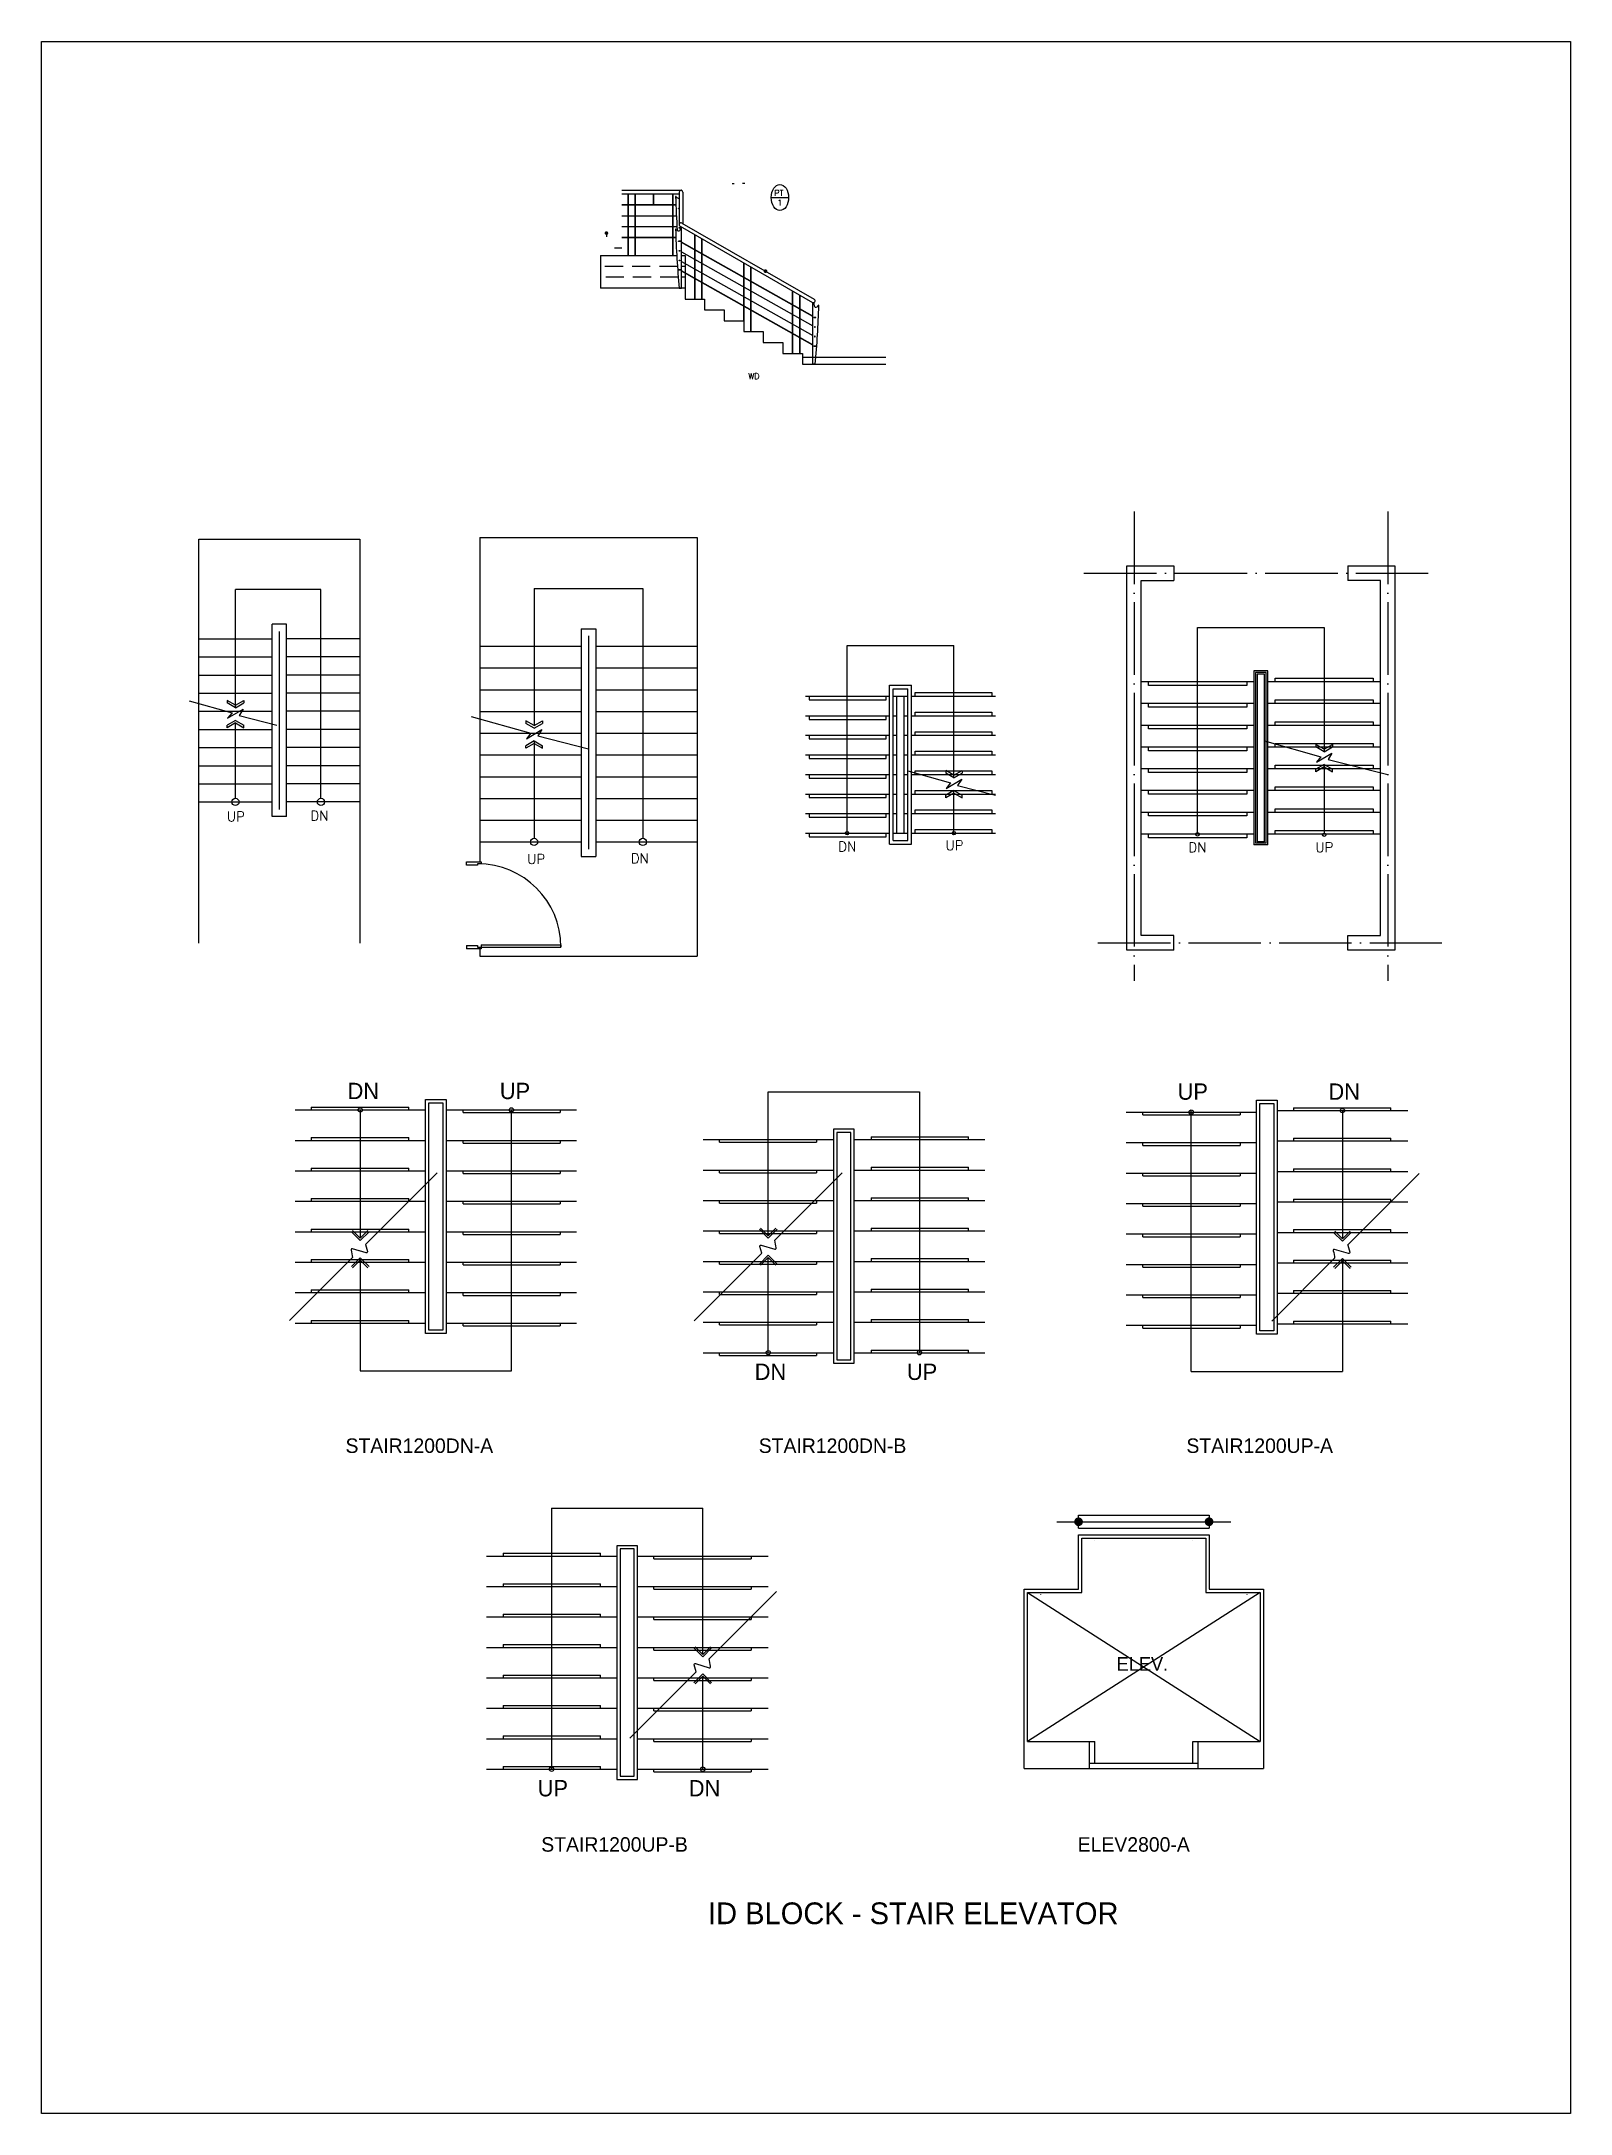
# Model space of a CAD drawing. Extents: x 25317 to 81441, y -31399 to 8952.
# Drawn here: x 25317 to 46411, y -21323 to 7259 of the extents above; entities that cross this region are included whole.
import ezdxf
from ezdxf.enums import TextEntityAlignment as Align

# ---------------------------------------------------------------- set-up
doc = ezdxf.new("R2010")
doc.units = 0
doc.header["$LTSCALE"] = 500
doc.header["$MEASUREMENT"] = 0
doc.linetypes.add('CENTER3', pattern=[2.5, 2, -0.25, 0, -0.25])
doc.linetypes.add('HIDDEN', pattern=[0.375, 0.25, -0.125])
doc.layers.get('0').update_dxf_attribs({"linetype": 'CONTINUOUS'})
for name, color, linetype in [('CORE', 7, 'CONTINUOUS'), ('DIM', 40, 'CONTINUOUS'), ('ELE', 4, 'CONTINUOUS'), ('ELE-1', 7, 'CONTINUOUS'), ('ELE-2', 3, 'CONTINUOUS'), ('ELEV-2', 3, 'CONTINUOUS'), ('FIN', 2, 'CONTINUOUS'), ('STAIR', 6, 'CONTINUOUS'), ('SYM', 30, 'CONTINUOUS'), ('TEXT', 5, 'CONTINUOUS')]:
    doc.layers.add(name, color=color, linetype=linetype)
doc.styles.add('GHS', font='ROMANS', dxfattribs={"bigfont": 'ghs'})
doc.styles.add('HGKG', font='enghead.shx', dxfattribs={"bigfont": 'hgkg.shx'})
doc.styles.add('ROMANS', font='romans', dxfattribs={"height": 135})

msp = doc.modelspace()

# ---------------------------------------------------------------- texts
at = {"layer": 'CORE', "color": 2, "style": 'ROMANS'}
for s, p in [('UP', (27999, -3499)), ('DN', (29151, -3488)), ('UP', (32142, -4087)), ('DN', (33572, -4076)), ('DN', (36433, -3914)), ('UP', (37913, -3897)), ('DN', (41263, -3924)), ('UP', (43015, -3924))]:
    msp.add_text(s, height=135, dxfattribs=at).set_placement(p, align=Align.CENTER)
at = {"layer": 'ELEV-2', "style": 'GHS'}
for s, p in [('PT', (35426, 5129)), ('1', (35468, 4995)), ('WD', (35068, 2601))]:
    msp.add_text(s, height=80, dxfattribs=at).set_placement(p)
at = {"layer": 'TEXT', "color": 5}
for s, height, p in [('DN', 225, (29540, -7330)), ('UP', 225, (31640, -7330)), ('UP', 225, (40990, -7339)), ('DN', 225, (43071, -7339)), ('DN', 225, (35156, -11204)), ('UP', 225, (37256, -11204)), ('ELEV.', 187.5, (40149, -15215)), ('UP', 225, (32163, -16948)), ('DN', 225, (34247, -16948))]:
    msp.add_text(s, height=height, dxfattribs=at).set_placement(p)
at = {"layer": 'TEXT'}
for s, p in [('STAIR1200DN-A', (29512, -12211)), ('STAIR1200DN-B', (35212, -12211)), ('STAIR1200UP-A', (41112, -12211)), ('STAIR1200UP-B', (32212, -17711)), ('ELEV2800-A', (39612, -17711))]:
    msp.add_text(s, height=200, dxfattribs=at).set_placement(p)
at = {"layer": 'TEXT', "insert": (34512, -18411), "char_height": 300, "width": 5600, "attachment_point": 1, "style": 'HGKG'}
msp.add_mtext('ID BLOCK - STAIR ELEVATOR', dxfattribs=at)

# ---------------------------------------------------------------- blocks, each defined once
blk = doc.blocks.new('_DOT')
at = {"color": 0, "linetype": 'ByBlock'}
blk.add_line((-0.5, 0), (-1, 0), dxfattribs=at)
at = {"color": 0, "linetype": 'ByBlock', "const_width": 0.5}
blk.add_lwpolyline([(-0.25, 0, 1), (0.25, 0, 1)], format="xyb", close=True, dxfattribs=at)

# ---------------------------------------------------------------- linework, layer by layer
for p, q in [((31181, -5213), (31181, -5258)), ((31381, -5203), (31381, -5233)), ((32483, -5203), (32483, -5233))]:
    msp.add_line(p, q)
msp.add_lwpolyline([(25317, 7259), (46411, 7259), (46411, -21323), (25317, -21323)], close=True)
at = {"layer": 'CORE', "color": 1, "linetype": 'CENTER3'}
for p, q in [((40389, 773), (40389, -5700)), ((43889, 773), (43889, -5700)), ((39698, -75), (44530, -75)), ((39890, -5175), (44637, -5175))]:
    msp.add_line(p, q, dxfattribs=at)
at = {"layer": 'CORE', "color": 4}
for p, q in [((27486, -5181), (27486, 394)), ((27486, 394), (29711, 394)), ((29711, 394), (29711, -5181)), ((31363, 417), (31363, -4058)), ((31363, 417), (34363, 417)), ((34363, 417), (34363, -5358)), ((40289, -5275), (40289, 25)), ((40289, 25), (40939, 25)), ((40939, 25), (40939, -175)), ((43339, 25), (43339, -175)), ((43339, 25), (43989, 25)), ((43989, 25), (43989, -5275)), ((40489, -5075), (40489, -175)), ((40489, -175), (40939, -175)), ((43789, -175), (43339, -175)), ((43789, -5075), (43789, -175)), ((40939, -5075), (40489, -5075)), ((40939, -5275), (40939, -5075)), ((43339, -5075), (43789, -5075)), ((43339, -5275), (43339, -5075)), ((31363, -5258), (31363, -5358)), ((31363, -5358), (34363, -5358)), ((40939, -5275), (40289, -5275)), ((43989, -5275), (43339, -5275))]:
    msp.add_line(p, q, dxfattribs=at)
at = {"layer": 'CORE', "color": 1}
for p, q in [((29173, -302), (27993, -302)), ((27993, -1931), (27993, -302)), ((29173, -3181), (29173, -302)), ((32113, -287), (32113, -2179)), ((32113, -287), (33613, -287)), ((33613, -287), (33613, -3733)), ((41264, -825), (43014, -825)), ((41264, -3654), (41264, -825)), ((43014, -825), (43014, -2538)), ((36430, -3662), (36430, -1072)), ((36430, -1772), (36430, -1072)), ((36430, -1072), (37905, -1072)), ((37905, -2899), (37905, -1072)), ((40589, -1625), (40589, -1575)), ((41944, -1625), (40589, -1625)), ((41944, -1575), (41944, -1625)), ((42089, -1470), (42089, -3780)), ((42189, -1470), (42089, -1470)), ((42189, -3780), (42189, -1470)), ((42334, -1525), (43689, -1525)), ((42334, -1575), (42334, -1525)), ((43689, -1525), (43689, -1575)), ((27355, -1835), (27946, -2001)), ((27886, -2077), (28099, -1951)), ((28099, -1951), (28044, -2038)), ((35908, -1772), (35908, -1822)), ((35908, -1822), (36968, -1822)), ((36968, -1822), (36968, -1772)), ((37368, -1722), (38428, -1722)), ((37368, -1772), (37368, -1722)), ((37368, -1992), (38428, -1992)), ((37368, -2042), (37368, -1992)), ((38428, -1722), (38428, -1772)), ((38428, -1992), (38428, -2042)), ((40589, -1925), (40589, -1875)), ((41944, -1925), (40589, -1925)), ((41944, -1875), (41944, -1925)), ((42334, -1825), (43689, -1825)), ((42334, -1875), (42334, -1825)), ((43689, -1825), (43689, -1875)), ((27946, -2001), (27886, -2077)), ((27993, -3181), (27993, -2142)), ((28044, -2038), (28565, -2170)), ((31243, -2052), (32066, -2284)), ((32007, -2360), (32220, -2234)), ((32066, -2284), (32007, -2360)), ((32220, -2234), (32164, -2321)), ((35908, -2042), (35908, -2092)), ((35908, -2092), (36968, -2092)), ((36968, -2092), (36968, -2042)), ((37368, -2262), (38428, -2262)), ((37368, -2312), (37368, -2262)), ((38428, -2262), (38428, -2312)), ((40589, -2225), (40589, -2175)), ((41944, -2225), (40589, -2225)), ((41944, -2175), (41944, -2225)), ((42334, -2125), (43689, -2125)), ((42334, -2175), (42334, -2125)), ((43689, -2125), (43689, -2175)), ((32113, -2390), (32113, -3733)), ((32164, -2321), (32863, -2497)), ((35908, -2312), (35908, -2362)), ((35908, -2362), (36968, -2362)), ((36968, -2362), (36968, -2312)), ((37368, -2532), (38428, -2532)), ((37368, -2582), (37368, -2532)), ((38428, -2532), (38428, -2582)), ((40589, -2525), (40589, -2475)), ((41944, -2525), (40589, -2525)), ((41944, -2475), (41944, -2525)), ((42189, -2389), (42967, -2608)), ((42334, -2425), (43689, -2425)), ((42334, -2475), (42334, -2425)), ((42907, -2684), (43120, -2557)), ((43120, -2557), (43065, -2644)), ((43689, -2425), (43689, -2475)), ((35908, -2582), (35908, -2632)), ((35908, -2632), (36968, -2632)), ((35908, -2852), (35908, -2902)), ((36968, -2632), (36968, -2582)), ((36968, -2902), (36968, -2852)), ((37268, -2802), (37858, -2969)), ((37368, -2802), (38428, -2802)), ((37368, -2852), (37368, -2802)), ((38428, -2802), (38428, -2852)), ((40589, -2825), (40589, -2775)), ((41944, -2825), (40589, -2825)), ((41944, -2775), (41944, -2825)), ((42334, -2725), (43689, -2725)), ((42334, -2775), (42334, -2725)), ((42967, -2608), (42907, -2684)), ((43014, -2714), (43014, -3661)), ((43065, -2644), (43889, -2853)), ((43689, -2725), (43689, -2775)), ((35908, -2902), (36968, -2902)), ((35908, -3122), (35908, -3172)), ((36968, -3172), (36968, -3122)), ((37368, -3072), (38428, -3072)), ((37368, -3122), (37368, -3072)), ((37799, -3045), (38012, -2918)), ((37858, -2969), (37799, -3045)), ((37905, -3662), (37905, -3075)), ((38012, -2918), (37956, -3005)), ((37956, -3005), (38478, -3137)), ((38428, -3072), (38428, -3122)), ((40589, -3125), (40589, -3075)), ((41944, -3125), (40589, -3125)), ((41944, -3075), (41944, -3125)), ((42334, -3025), (43689, -3025)), ((42334, -3075), (42334, -3025)), ((43689, -3025), (43689, -3075)), ((35908, -3172), (36968, -3172)), ((35908, -3392), (35908, -3442)), ((36968, -3442), (36968, -3392)), ((37368, -3342), (38428, -3342)), ((37368, -3392), (37368, -3342)), ((38428, -3342), (38428, -3392)), ((40589, -3425), (40589, -3375)), ((41944, -3425), (40589, -3425)), ((41944, -3375), (41944, -3425)), ((42334, -3325), (43689, -3325)), ((42334, -3375), (42334, -3325)), ((43689, -3325), (43689, -3375)), ((35908, -3442), (36968, -3442)), ((35908, -3662), (35908, -3712)), ((35908, -3712), (36968, -3712)), ((36968, -3712), (36968, -3662)), ((37368, -3612), (38428, -3612)), ((37368, -3662), (37368, -3612)), ((38428, -3612), (38428, -3662)), ((40589, -3725), (40589, -3675)), ((41944, -3675), (41944, -3725)), ((42334, -3625), (43689, -3625)), ((42334, -3675), (42334, -3625)), ((43689, -3625), (43689, -3675)), ((41944, -3725), (40589, -3725)), ((42189, -3780), (42089, -3780))]:
    msp.add_line(p, q, dxfattribs=at)
at = {"layer": 'CORE'}
for p, q in [((28499, -3434), (28499, -781)), ((28699, -781), (28499, -781)), ((28699, -3434), (28699, -781)), ((32763, -842), (32763, -3983)), ((32763, -842), (32963, -842)), ((32963, -842), (32963, -3983)), ((27486, -981), (28499, -981)), ((28599, -3334), (28599, -881)), ((29711, -981), (28699, -981)), ((31363, -1083), (32763, -1083)), ((32863, -942), (32863, -3883)), ((32963, -1083), (34363, -1083)), ((27486, -1231), (28499, -1231)), ((29711, -1231), (28699, -1231)), ((31363, -1383), (32763, -1383)), ((32963, -1383), (34363, -1383)), ((42044, -1425), (42044, -3825)), ((42234, -1425), (42044, -1425)), ((42234, -3825), (42234, -1425)), ((27486, -1481), (28499, -1481)), ((29711, -1481), (28699, -1481)), ((31363, -1683), (32763, -1683)), ((32963, -1683), (34363, -1683)), ((37018, -3812), (37018, -1622)), ((37018, -1622), (37318, -1622)), ((37068, -3762), (37068, -1672)), ((37068, -1672), (37268, -1672)), ((37268, -3762), (37268, -1672)), ((37318, -3812), (37318, -1622)), ((42044, -1575), (40489, -1575)), ((42066, -1447), (42066, -3802)), ((42211, -1447), (42066, -1447)), ((42211, -3802), (42211, -1447)), ((43789, -1575), (42234, -1575)), ((27486, -1731), (28499, -1731)), ((27486, -1981), (28499, -1981)), ((27879, -1831), (27879, -1865)), ((27993, -1897), (27879, -1831)), ((27993, -1931), (27879, -1865)), ((27993, -1897), (28107, -1831)), ((27993, -1931), (28107, -1865)), ((28107, -1831), (28107, -1865)), ((29711, -1731), (28699, -1731)), ((29711, -1981), (28699, -1981)), ((31363, -1983), (32763, -1983)), ((32963, -1983), (34363, -1983)), ((35858, -1772), (37018, -1772)), ((37068, -1772), (37268, -1772)), ((37118, -3662), (37118, -1772)), ((37218, -3662), (37218, -1772)), ((37318, -1772), (38478, -1772)), ((42044, -1875), (40489, -1875)), ((43789, -1875), (42234, -1875)), ((27486, -2231), (28499, -2231)), ((27993, -2107), (27879, -2173)), ((27993, -2142), (27879, -2208)), ((27879, -2208), (27879, -2173)), ((27993, -2107), (28107, -2173)), ((27993, -2142), (28107, -2208)), ((28107, -2208), (28107, -2173)), ((29711, -2231), (28699, -2231)), ((31363, -2283), (32763, -2283)), ((32113, -2179), (31999, -2113)), ((31999, -2113), (31999, -2148)), ((32113, -2214), (31999, -2148)), ((32113, -2179), (32227, -2113)), ((32113, -2214), (32227, -2148)), ((32227, -2113), (32227, -2148)), ((32963, -2283), (34363, -2283)), ((35858, -2042), (37018, -2042)), ((37068, -2042), (37118, -2042)), ((37218, -2042), (37268, -2042)), ((37318, -2042), (38478, -2042)), ((42044, -2175), (40489, -2175)), ((43789, -2175), (42234, -2175)), ((27486, -2481), (28499, -2481)), ((29711, -2481), (28699, -2481)), ((32113, -2390), (31999, -2456)), ((32113, -2425), (31999, -2491)), ((31999, -2491), (31999, -2456)), ((32113, -2390), (32227, -2456)), ((32113, -2425), (32227, -2491)), ((32227, -2491), (32227, -2456)), ((35858, -2312), (37018, -2312)), ((37068, -2312), (37118, -2312)), ((37218, -2312), (37268, -2312)), ((37318, -2312), (38478, -2312)), ((42044, -2475), (40489, -2475)), ((43789, -2475), (42234, -2475)), ((43014, -2503), (42899, -2437)), ((42899, -2437), (42899, -2472)), ((43014, -2538), (42899, -2472)), ((43014, -2503), (43128, -2437)), ((43014, -2538), (43128, -2472)), ((43128, -2437), (43128, -2472)), ((27486, -2731), (28499, -2731)), ((29711, -2731), (28699, -2731)), ((31363, -2583), (32763, -2583)), ((32963, -2583), (34363, -2583)), ((35858, -2582), (37018, -2582)), ((35858, -2852), (37018, -2852)), ((37068, -2582), (37118, -2582)), ((37068, -2852), (37118, -2852)), ((37218, -2582), (37268, -2582)), ((37218, -2852), (37268, -2852)), ((37318, -2582), (38478, -2582)), ((37318, -2852), (38478, -2852)), ((37905, -2864), (37791, -2798)), ((37791, -2798), (37791, -2833)), ((37905, -2899), (37791, -2833)), ((37905, -2864), (38019, -2798)), ((37905, -2899), (38019, -2833)), ((38019, -2798), (38019, -2833)), ((42044, -2775), (40489, -2775)), ((43789, -2775), (42234, -2775)), ((43014, -2714), (42899, -2780)), ((43014, -2748), (42899, -2814)), ((42899, -2814), (42899, -2780)), ((43014, -2714), (43128, -2780)), ((43014, -2748), (43128, -2814)), ((43128, -2814), (43128, -2780)), ((27486, -2981), (28499, -2981)), ((29711, -2981), (28699, -2981)), ((31363, -2883), (32763, -2883)), ((32963, -2883), (34363, -2883)), ((35858, -3122), (37018, -3122)), ((37068, -3122), (37118, -3122)), ((37218, -3122), (37268, -3122)), ((37318, -3122), (38478, -3122)), ((37905, -3075), (37791, -3140)), ((37905, -3109), (37791, -3175)), ((37791, -3175), (37791, -3140)), ((37905, -3075), (38019, -3140)), ((37905, -3109), (38019, -3175)), ((38019, -3175), (38019, -3140)), ((42044, -3075), (40489, -3075)), ((43789, -3075), (42234, -3075)), ((27486, -3231), (28499, -3231)), ((29711, -3231), (28699, -3231)), ((31363, -3183), (32763, -3183)), ((32963, -3183), (34363, -3183)), ((35858, -3392), (37018, -3392)), ((37068, -3392), (37118, -3392)), ((37218, -3392), (37268, -3392)), ((37318, -3392), (38478, -3392)), ((42044, -3375), (40489, -3375)), ((43789, -3375), (42234, -3375)), ((28699, -3434), (28499, -3434)), ((31363, -3483), (32763, -3483)), ((32963, -3483), (34363, -3483)), ((35858, -3662), (37018, -3662)), ((37068, -3662), (37268, -3662)), ((37318, -3662), (38478, -3662)), ((42044, -3675), (40489, -3675)), ((43789, -3675), (42234, -3675)), ((31363, -3783), (32763, -3783)), ((32763, -3983), (32963, -3983)), ((32963, -3783), (34363, -3783)), ((37018, -3812), (37318, -3812)), ((37068, -3762), (37268, -3762)), ((42234, -3825), (42044, -3825)), ((42211, -3802), (42066, -3802)), ((31181, -4058), (31381, -4058)), ((31181, -4103), (31181, -4058)), ((31333, -4103), (31181, -4103)), ((31381, -4083), (31333, -4083)), ((31333, -4083), (31333, -4103)), ((31381, -4058), (31381, -4083)), ((31181, -5213), (31333, -5213)), ((31381, -5258), (31181, -5258)), ((31333, -5213), (31333, -5233)), ((31333, -5233), (31381, -5233)), ((31381, -5203), (32483, -5203)), ((31381, -5233), (32483, -5233)), ((31381, -5233), (31381, -5258))]:
    msp.add_line(p, q, dxfattribs=at)
for centre, radius in [((27993, -3231), 50), ((29173, -3231), 50), ((36430, -3662), 24.4), ((37905, -3662), 23.2), ((41264, -3679), 24.4), ((43014, -3684), 23.2), ((32113, -3783), 50), ((33613, -3783), 50)]:
    msp.add_circle(centre, radius, dxfattribs=at)
at = {"layer": 'CORE', "color": 1}
msp.add_arc((31333, -5233), 1150, 0, 90, dxfattribs=at)
at = {"layer": 'DIM', "linetype": 'Continuous', "const_width": 25}
msp.add_lwpolyline([(35293, 4090, 1), (35318, 4090, 1)], format="xyb", close=True, dxfattribs=at)
at = {"layer": 'ELE'}
for p, q in [((33322, 5206), (34140, 5206)), ((33322, 5156), (34115, 5156)), ((33404, 5156), (33404, 4306)), ((33409, 5156), (33409, 4306)), ((33501, 5156), (33501, 4306)), ((33506, 5156), (33506, 4306)), ((33758, 5009), (33758, 5156)), ((33763, 5009), (33763, 5156)), ((34024, 5156), (34024, 4306)), ((34029, 5156), (34029, 4306)), ((34115, 5181), (34115, 4731)), ((34165, 5181), (34165, 4746)), ((33322, 5009), (33404, 5009)), ((33322, 5004), (33404, 5004)), ((33409, 5009), (33501, 5009)), ((33409, 5004), (33501, 5004)), ((33506, 5009), (34024, 5009)), ((33506, 5004), (34024, 5004)), ((34029, 5009), (34069, 5009)), ((34029, 5004), (34069, 5004)), ((34115, 4956), (34105, 4956)), ((34105, 4951), (34105, 4956)), ((34115, 4951), (34105, 4951)), ((33322, 4855), (33404, 4855)), ((33322, 4707), (33404, 4707)), ((33409, 4855), (33501, 4855)), ((33409, 4707), (33501, 4707)), ((33506, 4855), (34024, 4855)), ((33506, 4707), (34024, 4707)), ((34029, 4855), (34076, 4855)), ((34029, 4707), (34085, 4707)), ((34128, 4710), (35953, 3660)), ((34145, 3856), (34145, 4699)), ((34153, 4753), (35978, 3703)), ((34325, 4596), (34325, 3706)), ((34330, 4593), (34330, 3706)), ((33322, 4406), (33222, 4406)), ((33322, 4559), (33404, 4559)), ((33322, 4554), (33404, 4554)), ((33409, 4559), (33501, 4559)), ((33409, 4554), (33501, 4554)), ((33506, 4559), (34024, 4559)), ((33506, 4554), (34024, 4554)), ((34029, 4559), (34069, 4559)), ((34029, 4554), (34070, 4554)), ((34135, 4506), (34105, 4506)), ((34105, 4501), (34105, 4506)), ((34135, 4501), (34105, 4501)), ((34135, 4501), (34135, 4506)), ((35960, 3470), (34145, 4492)), ((35960, 3465), (34145, 4487)), ((34145, 4356), (35960, 3334)), ((34423, 4540), (34423, 3706)), ((34428, 4537), (34428, 3706)), ((34105, 4104), (34105, 4109)), ((34135, 4109), (34105, 4109)), ((34135, 4104), (34105, 4104)), ((34135, 4104), (34135, 4109)), ((34145, 4225), (35960, 3203)), ((35960, 3073), (34145, 4095)), ((35960, 3068), (34145, 4090)), ((35000, 4208), (35000, 3406)), ((35005, 4205), (35005, 3406)), ((35098, 4152), (35098, 3256)), ((35103, 4149), (35103, 3256)), ((34115, 3856), (34145, 3856)), ((35675, 3819), (35675, 2956)), ((35680, 3816), (35680, 2956)), ((35773, 3763), (35773, 2956)), ((35778, 3760), (35778, 2956)), ((35960, 2806), (35960, 3657)), ((35970, 3451), (35970, 3456)), ((35970, 3456), (36000, 3456)), ((35970, 3451), (36000, 3451)), ((36000, 3451), (36000, 3456)), ((35815, 2906), (36963, 2906)), ((35970, 3059), (36000, 3059)), ((35970, 3054), (35970, 3059)), ((35970, 3054), (36000, 3054)), ((36000, 3054), (36000, 3059))]:
    msp.add_line(p, q, dxfattribs=at)
for centre, radius, start, end in [((34140, 5181), 25, 0, 180), ((34069, 5118), 3.63, 37.359, 167.7217), ((47147, 5514), 13088, 181.7315, 183.7817), ((34108, 5134), 39.1, 201.3501, 281.1725), ((34069, 4668), 3.63, 37.359, 167.7217), ((47147, 5064), 13088, 181.7315, 185.2948), ((34108, 4684), 39.1, 201.3501, 281.1725), ((34140, 4731), 25, 60.0864, 240.0864), ((34109, 4666), 21.5, 289.2606, 348.1659), ((33922, 4709), 214, 347.2849, 359.1203), ((35965, 3681), 25, 240.0864, 60.0864), ((36184, 3659), 214, 180.513, 192.7151), ((35997, 3616), 21.5, 191.8341, 250.7394), ((35997, 3634), 39.1, 258.8275, 338.6499), ((22959, 4014), 13088, 354.7052, 358.2685), ((36037, 3618), 3.63, 12.2783, 142.641)]:
    msp.add_arc(centre, radius, start, end, dxfattribs=at)
for centre in [(34120, 4689), (34120, 4370), (34120, 4239)]:
    msp.add_ellipse(centre, major_axis=(3.54, 3.54), ratio=1, dxfattribs=at)
at = {"layer": 'ELE', "extrusion": (0, 0, -1)}
for centre in [(35985, 3320), (35985, 3189)]:
    msp.add_ellipse(centre, major_axis=(-3.54, 3.54), ratio=1, dxfattribs=at)
at = {"layer": 'ELE-1'}
for p, q in [((34844, 5301), (34874, 5301)), ((35019, 5301), (34989, 5301)), ((35990, 2806), (35960, 2806))]:
    msp.add_line(p, q, dxfattribs=at)
at = {"layer": 'ELE-2'}
for p, q in [((33030, 4306), (34082, 4306)), ((34145, 4306), (34195, 4306)), ((34195, 4306), (34195, 3856))]:
    msp.add_line(p, q, dxfattribs=at)
at = {"layer": 'FIN'}
for p, q in [((33030, 4306), (33030, 3856)), ((34195, 3856), (34195, 3706)), ((34195, 3706), (34465, 3706)), ((34465, 3706), (34465, 3556)), ((34465, 3556), (34735, 3556)), ((34735, 3556), (34735, 3406)), ((34735, 3406), (35005, 3406)), ((35005, 3406), (35005, 3256)), ((35005, 3256), (35275, 3256)), ((35275, 3256), (35275, 3106)), ((35275, 3106), (35545, 3106)), ((35545, 3106), (35545, 2956)), ((35545, 2956), (35815, 2956)), ((35815, 2956), (35815, 2806)), ((35815, 2806), (36963, 2806))]:
    msp.add_line(p, q, dxfattribs=at)
at = {"layer": 'FIN', "linetype": 'HIDDEN', "ltscale": 2}
for p, q in [((34091, 4156), (33030, 4156)), ((34102, 4006), (33030, 4006)), ((34195, 4156), (34145, 4156)), ((34195, 4006), (34145, 4006))]:
    msp.add_line(p, q, dxfattribs=at)
at = {"layer": 'FIN', "ltscale": 2}
msp.add_line((34195, 3856), (33030, 3856), dxfattribs=at)
at = {"layer": 'STAIR'}
for p, q in [((35344, -7229), (37429, -7229)), ((35344, -9216), (35344, -7229)), ((37429, -7229), (37429, -10829)), ((28815, -7479), (30615, -7479)), ((29040, -7442), (30383, -7442)), ((29040, -7442), (29040, -7479)), ((29715, -7479), (29715, -9250)), ((30383, -7479), (30383, -7442)), ((30900, -7479), (32700, -7479)), ((31133, -7517), (31133, -7479)), ((31133, -7517), (32475, -7517)), ((31800, -11079), (31800, -7479)), ((32475, -7479), (32475, -7517)), ((40279, -7510), (42079, -7510)), ((40511, -7548), (40511, -7510)), ((40511, -7548), (41854, -7548)), ((41179, -11088), (41179, -7488)), ((41854, -7510), (41854, -7548)), ((42364, -7488), (44164, -7488)), ((42589, -7451), (43931, -7451)), ((42589, -7451), (42589, -7488)), ((43264, -7488), (43264, -9259)), ((43931, -7488), (43931, -7451)), ((28815, -7899), (30615, -7899)), ((29040, -7862), (30383, -7862)), ((29040, -7862), (29040, -7899)), ((30383, -7899), (30383, -7862)), ((30900, -7899), (32700, -7899)), ((31133, -7937), (31133, -7899)), ((31133, -7937), (32475, -7937)), ((32475, -7899), (32475, -7937)), ((34444, -7889), (36244, -7889)), ((34669, -7926), (34669, -7889)), ((34669, -7926), (36011, -7926)), ((36011, -7889), (36011, -7926)), ((36529, -7889), (38329, -7889)), ((36761, -7851), (38104, -7851)), ((36761, -7851), (36761, -7889)), ((38104, -7889), (38104, -7851)), ((40279, -7930), (42079, -7930)), ((40511, -7968), (40511, -7930)), ((40511, -7968), (41854, -7968)), ((41854, -7930), (41854, -7968)), ((42364, -7908), (44164, -7908)), ((42589, -7871), (43931, -7871)), ((42589, -7871), (42589, -7908)), ((43931, -7908), (43931, -7871)), ((29040, -8282), (30383, -8282)), ((29040, -8282), (29040, -8319)), ((30383, -8319), (30383, -8282)), ((36761, -8271), (38104, -8271)), ((36761, -8271), (36761, -8309)), ((38104, -8309), (38104, -8271)), ((28815, -8319), (30615, -8319)), ((30776, -8347), (29787, -9336)), ((30900, -8319), (32700, -8319)), ((31133, -8357), (31133, -8319)), ((31133, -8357), (32475, -8357)), ((32475, -8319), (32475, -8357)), ((34444, -8309), (36244, -8309)), ((34669, -8346), (34669, -8309)), ((34669, -8346), (36011, -8346)), ((35435, -9276), (36365, -8346)), ((36011, -8309), (36011, -8346)), ((36529, -8309), (38329, -8309)), ((40279, -8350), (42079, -8350)), ((40511, -8388), (40511, -8350)), ((40511, -8388), (41854, -8388)), ((41854, -8350), (41854, -8388)), ((42364, -8328), (44164, -8328)), ((42589, -8291), (43931, -8291)), ((42589, -8291), (42589, -8328)), ((44324, -8356), (43336, -9345)), ((43931, -8328), (43931, -8291)), ((28815, -8739), (30615, -8739)), ((29040, -8702), (30383, -8702)), ((29040, -8702), (29040, -8739)), ((30383, -8739), (30383, -8702)), ((30900, -8739), (32700, -8739)), ((31133, -8777), (31133, -8739)), ((31133, -8777), (32475, -8777)), ((32475, -8739), (32475, -8777)), ((34444, -8729), (36244, -8729)), ((34669, -8766), (34669, -8729)), ((34669, -8766), (36011, -8766)), ((36011, -8729), (36011, -8766)), ((36529, -8729), (38329, -8729)), ((36761, -8691), (38104, -8691)), ((36761, -8691), (36761, -8729)), ((38104, -8729), (38104, -8691)), ((40279, -8770), (42079, -8770)), ((40511, -8808), (40511, -8770)), ((40511, -8808), (41854, -8808)), ((41854, -8770), (41854, -8808)), ((42364, -8748), (44164, -8748)), ((42589, -8711), (43931, -8711)), ((42589, -8711), (42589, -8748)), ((43931, -8748), (43931, -8711)), ((29040, -9122), (30383, -9122)), ((29040, -9122), (29040, -9159)), ((29715, -9250), (29609, -9144)), ((29715, -9250), (29821, -9144)), ((30383, -9159), (30383, -9122)), ((35344, -9248), (35222, -9126)), ((35344, -9216), (35238, -9110)), ((35344, -9216), (35450, -9110)), ((35344, -9248), (35466, -9126)), ((36761, -9111), (38104, -9111)), ((36761, -9111), (36761, -9149)), ((38104, -9149), (38104, -9111)), ((42589, -9131), (43931, -9131)), ((42589, -9131), (42589, -9168)), ((43931, -9168), (43931, -9131)), ((28815, -9159), (30615, -9159)), ((29715, -9282), (29593, -9160)), ((29702, -9421), (29608, -9394)), ((29798, -9450), (29703, -9423)), ((29715, -9282), (29837, -9160)), ((30900, -9159), (32700, -9159)), ((31133, -9197), (31133, -9159)), ((31133, -9197), (32475, -9197)), ((32475, -9159), (32475, -9197)), ((34444, -9149), (36244, -9149)), ((34669, -9186), (34669, -9149)), ((34669, -9186), (36011, -9186)), ((35246, -9343), (35434, -9399)), ((36011, -9149), (36011, -9186)), ((36529, -9149), (38329, -9149)), ((40279, -9190), (42079, -9190)), ((40511, -9228), (40511, -9190)), ((40511, -9228), (41854, -9228)), ((41854, -9190), (41854, -9228)), ((42364, -9168), (44164, -9168)), ((43264, -9291), (43142, -9169)), ((43251, -9430), (43156, -9403)), ((43264, -9259), (43158, -9153)), ((43346, -9459), (43252, -9432)), ((43264, -9259), (43370, -9153)), ((43264, -9291), (43386, -9169)), ((29607, -9516), (28740, -10383)), ((28815, -9579), (30615, -9579)), ((29040, -9542), (30383, -9542)), ((29040, -9542), (29040, -9579)), ((29715, -9518), (29593, -9640)), ((29715, -9550), (29609, -9656)), ((29715, -9518), (29837, -9640)), ((29715, -9550), (29715, -11079)), ((29715, -9550), (29821, -9656)), ((30383, -9579), (30383, -9542)), ((30900, -9579), (32700, -9579)), ((31133, -9617), (31133, -9579)), ((31133, -9617), (32475, -9617)), ((32475, -9579), (32475, -9617)), ((34320, -10390), (35254, -9456)), ((34444, -9569), (36244, -9569)), ((34669, -9606), (34669, -9569)), ((34669, -9606), (36011, -9606)), ((35344, -9485), (35222, -9607)), ((35344, -9516), (35238, -9622)), ((35344, -9485), (35466, -9607)), ((35344, -10829), (35344, -9516)), ((35344, -9516), (35450, -9622)), ((36011, -9569), (36011, -9606)), ((36529, -9569), (38329, -9569)), ((36761, -9531), (38104, -9531)), ((36761, -9531), (36761, -9569)), ((38104, -9569), (38104, -9531)), ((40279, -9610), (42079, -9610)), ((40511, -9648), (40511, -9610)), ((40511, -9648), (41854, -9648)), ((41854, -9610), (41854, -9648)), ((43155, -9525), (42289, -10392)), ((42364, -9588), (44164, -9588)), ((42589, -9551), (43931, -9551)), ((42589, -9551), (42589, -9588)), ((43264, -9527), (43142, -9649)), ((43264, -9559), (43158, -9665)), ((43264, -9527), (43386, -9649)), ((43264, -9559), (43264, -11088)), ((43264, -9559), (43370, -9665)), ((43931, -9588), (43931, -9551)), ((28815, -9999), (30615, -9999)), ((29040, -9962), (30383, -9962)), ((29040, -9962), (29040, -9999)), ((30383, -9999), (30383, -9962)), ((30900, -9999), (32700, -9999)), ((31133, -10037), (31133, -9999)), ((32475, -9999), (32475, -10037)), ((34444, -9989), (36244, -9989)), ((34669, -10026), (34669, -9989)), ((36011, -9989), (36011, -10026)), ((36529, -9989), (38329, -9989)), ((36761, -9951), (38104, -9951)), ((36761, -9951), (36761, -9989)), ((38104, -9989), (38104, -9951)), ((42589, -9971), (43931, -9971)), ((42589, -9971), (42589, -10008)), ((43931, -10008), (43931, -9971)), ((31133, -10037), (32475, -10037)), ((34669, -10026), (36011, -10026)), ((40279, -10030), (42079, -10030)), ((40511, -10068), (40511, -10030)), ((40511, -10068), (41854, -10068)), ((41854, -10030), (41854, -10068)), ((42364, -10008), (44164, -10008)), ((28815, -10419), (30615, -10419)), ((29040, -10382), (30383, -10382)), ((29040, -10382), (29040, -10419)), ((30383, -10419), (30383, -10382)), ((30900, -10419), (32700, -10419)), ((31133, -10457), (31133, -10419)), ((31133, -10457), (32475, -10457)), ((32475, -10419), (32475, -10457)), ((34444, -10409), (36244, -10409)), ((34669, -10446), (34669, -10409)), ((34669, -10446), (36011, -10446)), ((36011, -10409), (36011, -10446)), ((36529, -10409), (38329, -10409)), ((36761, -10371), (38104, -10371)), ((36761, -10371), (36761, -10409)), ((38104, -10409), (38104, -10371)), ((40279, -10450), (42079, -10450)), ((40511, -10488), (40511, -10450)), ((40511, -10488), (41854, -10488)), ((41854, -10450), (41854, -10488)), ((42364, -10428), (44164, -10428)), ((42589, -10391), (43931, -10391)), ((42589, -10391), (42589, -10428)), ((43931, -10428), (43931, -10391)), ((34444, -10829), (36244, -10829)), ((34669, -10866), (34669, -10829)), ((36011, -10829), (36011, -10866)), ((36529, -10829), (38329, -10829)), ((36761, -10791), (38104, -10791)), ((36761, -10791), (36761, -10829)), ((38104, -10829), (38104, -10791)), ((29715, -11079), (31800, -11079)), ((34669, -10866), (36011, -10866)), ((41179, -11088), (43264, -11088)), ((32355, -12973), (34440, -12973)), ((32355, -12973), (32355, -16573)), ((34440, -14990), (34440, -12973)), ((39624, -13070), (41424, -13070)), ((39624, -13250), (39624, -13070)), ((41424, -13070), (41424, -13250)), ((39324, -13160), (41724, -13160)), ((39624, -13250), (41424, -13250)), ((39624, -13340), (41424, -13340)), ((39624, -14090), (39624, -13340)), ((39669, -13385), (41379, -13385)), ((39669, -14135), (39669, -13385)), ((41379, -13385), (41379, -14135)), ((41424, -13340), (41424, -14090)), ((31455, -13633), (33255, -13633)), ((31687, -13595), (33030, -13595)), ((31687, -13595), (31687, -13633)), ((33030, -13633), (33030, -13595)), ((33540, -13633), (35340, -13633)), ((33765, -13670), (33765, -13633)), ((33765, -13670), (35107, -13670)), ((35107, -13633), (35107, -13670)), ((31455, -14053), (33255, -14053)), ((31687, -14015), (33030, -14015)), ((31687, -14015), (31687, -14053)), ((33030, -14053), (33030, -14015)), ((33540, -14053), (35340, -14053)), ((33765, -14090), (33765, -14053)), ((33765, -14090), (35107, -14090)), ((34530, -15049), (35458, -14122)), ((35107, -14053), (35107, -14090)), ((38874, -16565), (38874, -14090)), ((38874, -14090), (39624, -14090)), ((38919, -14135), (42129, -16190)), ((42129, -14135), (38919, -16190)), ((38919, -16190), (38919, -14135)), ((38919, -14135), (39669, -14135)), ((41379, -14135), (42129, -14135)), ((41424, -14090), (42174, -14090)), ((42129, -14135), (42129, -16190)), ((42174, -14090), (42174, -16565)), ((31455, -14473), (33255, -14473)), ((31687, -14435), (33030, -14435)), ((31687, -14435), (31687, -14473)), ((33030, -14473), (33030, -14435)), ((33540, -14473), (35340, -14473)), ((33765, -14510), (33765, -14473)), ((33765, -14510), (35107, -14510)), ((35107, -14473), (35107, -14510)), ((31687, -14855), (33030, -14855)), ((31687, -14855), (31687, -14893)), ((33030, -14893), (33030, -14855)), ((31455, -14893), (33255, -14893)), ((33540, -14893), (35340, -14893)), ((33765, -14930), (33765, -14893)), ((33765, -14930), (35107, -14930)), ((34440, -15022), (34318, -14900)), ((34440, -14990), (34334, -14884)), ((34341, -15117), (34530, -15173)), ((34440, -14990), (34546, -14884)), ((34440, -15022), (34562, -14900)), ((35107, -14893), (35107, -14930)), ((31455, -15313), (33255, -15313)), ((31687, -15275), (33030, -15275)), ((31687, -15275), (31687, -15313)), ((33030, -15313), (33030, -15275)), ((33436, -16144), (34350, -15230)), ((33540, -15313), (35340, -15313)), ((33765, -15350), (33765, -15313)), ((33765, -15350), (35107, -15350)), ((34440, -15258), (34318, -15380)), ((34440, -15290), (34334, -15396)), ((34440, -15258), (34562, -15380)), ((34440, -16573), (34440, -15290)), ((34440, -15290), (34546, -15396)), ((35107, -15313), (35107, -15350)), ((31687, -15695), (33030, -15695)), ((31687, -15695), (31687, -15733)), ((33030, -15733), (33030, -15695)), ((31455, -15733), (33255, -15733)), ((33540, -15733), (35340, -15733)), ((33765, -15770), (33765, -15733)), ((33765, -15770), (35107, -15770)), ((35107, -15733), (35107, -15770)), ((31455, -16153), (33255, -16153)), ((31687, -16115), (33030, -16115)), ((31687, -16115), (31687, -16153)), ((33030, -16153), (33030, -16115)), ((33540, -16153), (35340, -16153)), ((33765, -16190), (33765, -16153)), ((33765, -16190), (35107, -16190)), ((35107, -16153), (35107, -16190)), ((38919, -16190), (39849, -16190)), ((39774, -16565), (39774, -16190)), ((39849, -16490), (39849, -16190)), ((41199, -16190), (42129, -16190)), ((41199, -16490), (41199, -16190)), ((41274, -16565), (41274, -16190)), ((31455, -16573), (33255, -16573)), ((31687, -16535), (33030, -16535)), ((31687, -16535), (31687, -16573)), ((33030, -16573), (33030, -16535)), ((33540, -16573), (35340, -16573)), ((33765, -16610), (33765, -16573)), ((35107, -16573), (35107, -16610)), ((38874, -16565), (42174, -16565)), ((39774, -16490), (41274, -16490)), ((33765, -16610), (35107, -16610))]:
    msp.add_line(p, q, dxfattribs=at)
for points in [[(30900, -10562), (30615, -10562), (30615, -7337), (30900, -7337)], [(30855, -10517), (30660, -10517), (30660, -7382), (30855, -7382)], [(42364, -10571), (42079, -10571), (42079, -7346), (42364, -7346)], [(42319, -10526), (42124, -10526), (42124, -7391), (42319, -7391)], [(36529, -7746), (36244, -7746), (36244, -10971), (36529, -10971)], [(36484, -7791), (36289, -7791), (36289, -10926), (36484, -10926)], [(33540, -13490), (33255, -13490), (33255, -16715), (33540, -16715)], [(33495, -13535), (33300, -13535), (33300, -16670), (33495, -16670)]]:
    msp.add_lwpolyline(points, close=True, dxfattribs=at)
for points in [[(29608, -9394, 0.589968), (29589, -9412, -0.05539), (29607, -9517)], [(29788, -9336), (29816, -9431, -0.589968), (29798, -9450)], [(29789, -9336, -0.0004), (29789, -9337, -0.0004)], [(35255, -9457), (35227, -9362, -0.589968), (35246, -9343)], [(35434, -9399, 0.589968), (35453, -9381, -0.05539), (35435, -9276)], [(43156, -9403, 0.589968), (43138, -9421, -0.05539), (43156, -9526)], [(43337, -9345), (43365, -9440, -0.589968), (43346, -9459)], [(43338, -9345, -0.0004), (43338, -9346, -0.0004)], [(35254, -9457, -0.0004), (35254, -9457, -0.0004)], [(34350, -15231), (34323, -15135, -0.589968), (34341, -15117)], [(34530, -15173, 0.589968), (34548, -15154, -0.05539), (34530, -15049)], [(34350, -15231, -0.0004), (34350, -15230, -0.0004)]]:
    msp.add_lwpolyline(points, format="xyb", dxfattribs=at)
at = {"layer": 'STAIR', "const_width": 60}
for points in [[(39594, -13160, 1), (39654, -13160, 1)], [(41394, -13160, 1), (41454, -13160, 1)]]:
    msp.add_lwpolyline(points, format="xyb", close=True, dxfattribs=at)
at = {"layer": 'STAIR'}
for centre in [(29715, -7479), (31800, -7479), (41179, -7510), (43264, -7488), (35344, -10829), (37429, -10829), (32355, -16573), (34440, -16573)]:
    msp.add_circle(centre, 30, dxfattribs=at)
for centre, start, end in [((29790, -9336), 180.238, 270.238), ((35435, -9276), 180, 270), ((43338, -9345), 180.238, 270.238), ((29607, -9517), 0.2386, 90.2386), ((35253, -9457), 0, 90), ((43156, -9526), 0.2386, 90.2386), ((39775, -13341), 90, 180), ((39850, -13416), 90, 180), ((41198, -13416), 0, 90), ((41273, -13341), 0, 90), ((39025, -14091), 90, 180), ((39100, -14166), 90, 180), ((41948, -14166), 0, 90), ((42023, -14091), 0, 90), ((34530, -15049), 180, 270), ((34349, -15231), 0, 90), ((39100, -16190), 180, 270), ((41948, -16190), 270, 0), ((39850, -16490), 180, 270), ((41198, -16490), 270, 0)]:
    msp.add_arc(centre, 0.75, start, end, dxfattribs=at)
at = {"layer": 'SYM'}
msp.add_line((35384, 5106), (35624, 5106), dxfattribs=at)
msp.add_ellipse((35504, 5106), major_axis=(0, 180), ratio=0.666667, dxfattribs=at)

# ---------------------------------------------------------------- block references
at = {"layer": 'DIM', "linetype": 'Continuous', "xscale": 50, "yscale": 50, "zscale": 50, "rotation": 90}
msp.add_blockref('_DOT', (33111, 4615), dxfattribs=at)

msp.set_redraw_order([(e.dxf.handle, doc.entitydb.next_handle()) for e in msp.query("TEXT MTEXT ATTDEF DIMENSION ARC_DIMENSION")])  # texts and dimensions are drawn at this point

doc.saveas('drawing.dxf')
